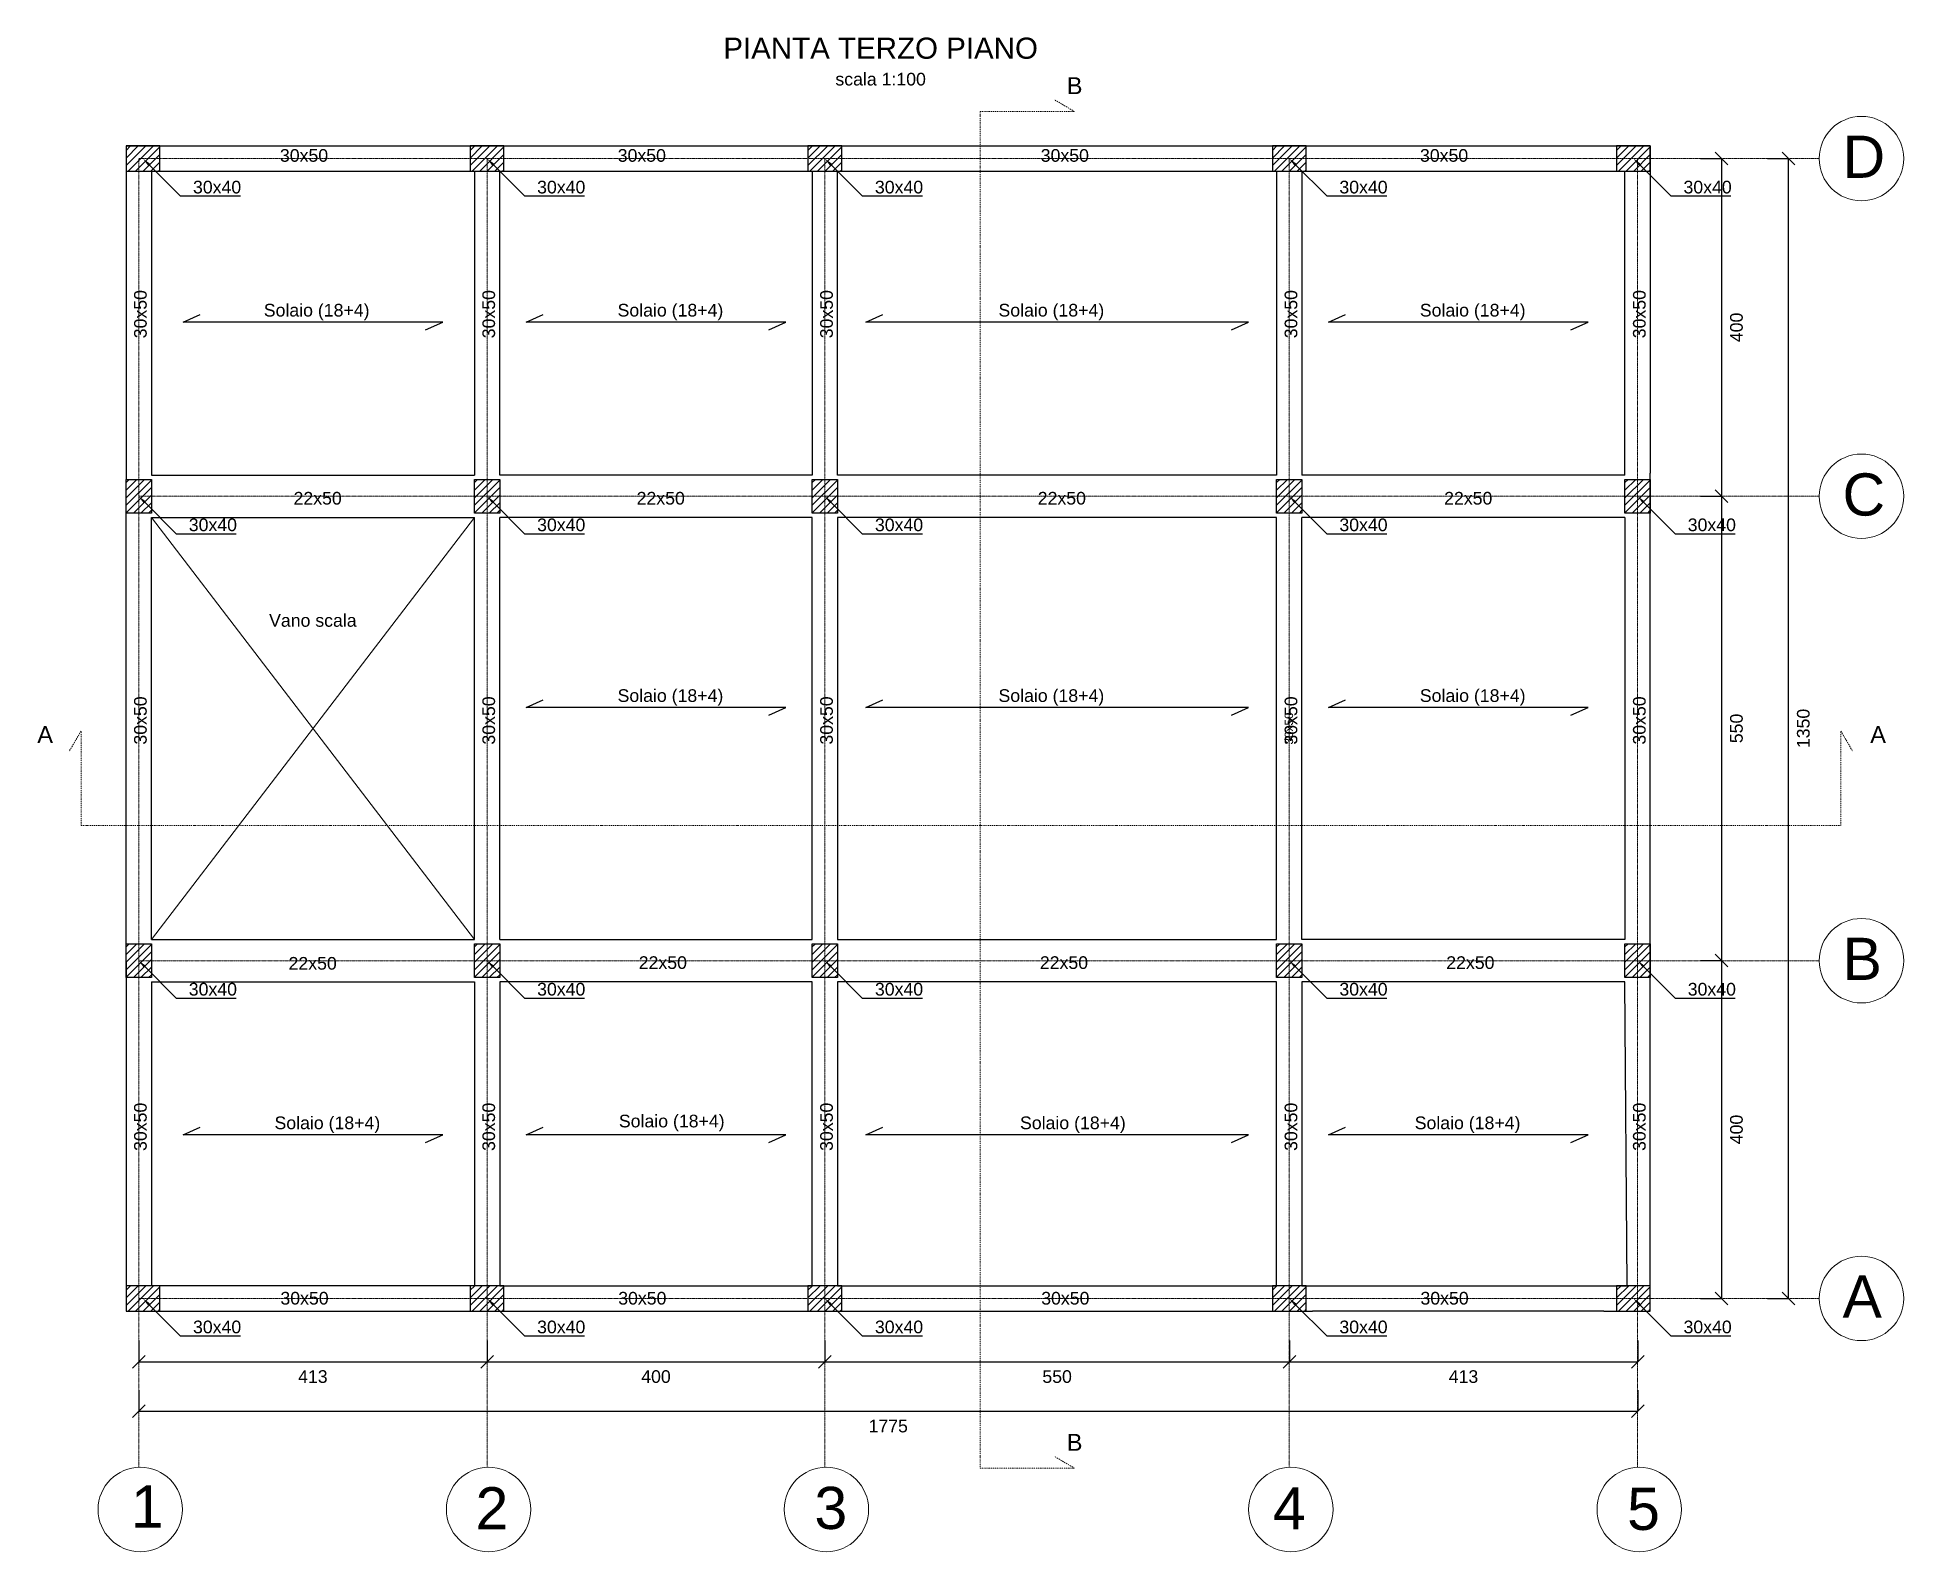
# Model space of a CAD drawing. Header units: millimetres. Extents: x -455371 to 117772, y -78417 to 116564.
# Drawn here: x -25989 to -3888, y -22450 to -4514 of the extents above; entities that cross this region are included whole.
import ezdxf
from ezdxf import colors
from ezdxf.entities.mleader import LeaderData, LeaderLine
from ezdxf.math import Vec2, Vec3

# ---------------------------------------------------------------- set-up
doc = ezdxf.new("R2010")
doc.units = ezdxf.units.MM
doc.linetypes.add('TRATTOPUNTO', pattern=[25.4, 12.7, -6.35, 0, -6.35])
doc.layers.get('0').update_dxf_attribs({"color": 255})
for name, color, linetype, lineweight in [('Cls', 7, 'Continuous', 25), ('fili fissi', 210, 'Continuous', 18), ('fili fissi tratteggiati', 210, 'TRATTOPUNTO', 18), ('quote', 5, 'Continuous', 15), ('Scritte', 7, 'Continuous', 15)]:
    doc.layers.add(name, color=color, linetype=linetype, lineweight=lineweight)
doc.layers.add('RETINI', color=253, linetype='Continuous')
doc.styles.get("Standard").update_dxf_attribs({"font": 'arial.ttf'})
doc.dimstyles.new('scala1 a 100', dxfattribs={"dimtxt": 150, "dimasz": 150, "dimexe": 0.18, "dimexo": 250, "dimgap": 100, "dimtad": 2, "dimdec": 0, "dimlfac": 0.1, "dimzin": 0, "dimdsep": 46, "dimtxsty": 'Standard', "dimblk": 'OBLIQUE', "dimcen": -100, "dimadec": 0, "dimazin": 0, "dimtfac": 1, "dimtdec": 0, "dimtofl": 0, "dimtmove": 0, "dimatfit": 3, "dimfxl": 250, "dimfxlon": 1, "dimtolj": 1, "dimtzin": 0, "dimarcsym": 0})

msp = doc.modelspace()

# ---------------------------------------------------------------- texts
at = {"layer": 'Scritte', "attachment_point": 1}
for s, width, gutter_width, heights, insert, char_height in [('\\pxqc;{\\H1.25x;PIANTA TERZO PIANO\\P\\H0.6x;scala 1:100}', 4003.336, 0, [854.8], (-18004.4, -4518.1), 200), ('\\pxqc;B', 437.901, 0, [313.3], (-13924.8, -4987.2), 200), ('D', 937.472, 12.5, [0], (-4612.2, -5678.9), 500), ('30x50', 1161.595, 12.5, [0], (-23116.1, -5838.3), 150), ('30x50', 1161.595, 12.5, [0], (-19116.1, -5838.3), 150), ('30x50', 1161.595, 12.5, [0], (-14107.1, -5838.3), 150), ('30x50', 1161.595, 12.5, [0], (-9616.1, -5838.3), 150), ('Solaio (18+4)', 1399.609, 12.5, [0], (-23307.3, -7671.1), 150), ('Solaio (18+4)', 1399.609, 12.5, [0], (-19117.9, -7671.1), 150), ('Solaio (18+4)', 1399.609, 12.5, [0], (-14607.3, -7671.1), 150), ('Solaio (18+4)', 1399.609, 12.5, [0], (-9617.9, -7671.1), 150), ('C', 937.472, 12.5, [0], (-4612.2, -9678.9), 500), ('22x50', 1161.595, 12.5, [0], (-22954.8, -9898.3), 150), ('22x50', 1161.595, 12.5, [0], (-18892.3, -9898.3), 150), ('22x50', 1161.595, 12.5, [0], (-14142.3, -9898.3), 150), ('22x50', 1161.595, 12.5, [0], (-9329.8, -9898.3), 150), ('Vano scala', 1399.609, 12.5, [0], (-23244.5, -11345.5), 150), ('Solaio (18+4)', 1399.609, 12.5, [0], (-19117.9, -12235.6), 150), ('Solaio (18+4)', 1399.609, 12.5, [0], (-14607.3, -12235.6), 150), ('Solaio (18+4)', 1399.609, 12.5, [0], (-9617.9, -12235.6), 150), ('\\pxqc;A', 437.901, 0, [313.3], (-26115.2, -12672.2), 200), ('\\pxqc;A', 437.901, 0, [313.3], (-4410, -12672.2), 200), ('B', 937.472, 12.5, [0], (-4612.2, -15178.9), 500), ('22x50', 1161.595, 12.5, [0], (-23013.8, -15406.8), 150), ('22x50', 1161.595, 12.5, [0], (-18867.3, -15398.3), 150), ('22x50', 1161.595, 12.5, [0], (-14117.3, -15398.3), 150), ('22x50', 1161.595, 12.5, [0], (-9304.8, -15398.3), 150), ('Solaio (18+4)', 1399.609, 12.5, [0], (-23180.4, -17296.1), 150), ('Solaio (18+4)', 1399.609, 12.5, [0], (-19102.4, -17274.6), 150), ('Solaio (18+4)', 1399.609, 12.5, [0], (-14352.4, -17296.1), 150), ('Solaio (18+4)', 1399.609, 12.5, [0], (-9678.5, -17296.1), 150), ('A', 937.472, 12.5, [0], (-4612.2, -19178.9), 500), ('30x50', 96.457, 12.5, [0], (-23110.3, -19373.1), 150), ('30x50', 1161.595, 12.5, [0], (-19110.3, -19373.1), 150), ('30x50', 1161.595, 12.5, [0], (-14101.3, -19373.1), 150), ('30x50', 1161.595, 12.5, [0], (-9610.3, -19373.1), 150), ('\\pxqc;B', 437.901, 0, [313.3], (-13924.8, -21055), 200), ('1', 937.472, 12.5, [0], (-24881.1, -21665.7), 500), ('2', 937.472, 12.5, [0], (-20800, -21686.4), 500), ('3', 937.472, 12.5, [0], (-16786.6, -21681.8), 500), ('4', 937.472, 12.5, [0], (-11358, -21686.4), 500), ('5', 937.472, 12.5, [0], (-7163.2, -21692.7), 500)]:
    msp.add_mtext_dynamic_manual_height_columns(s, width=width, gutter_width=gutter_width, heights=heights, dxfattribs=dict(at, insert=insert, char_height=char_height))
at = {"layer": 'Scritte', "attachment_point": 1, "rotation": 90}
for insert, char_height in [((-24843.8, -8078.6), 150), ((-20718.8, -8078.6), 150), ((-16718.8, -8078.6), 150), ((-11218.8, -8078.6), 150), ((-7093.8, -8078.6), 150), ((-24843.8, -12891.1), 150), ((-20718.8, -12891.1), 150), ((-16718.8, -12891.1), 150), ((-11218.8, -12891.1), 150), ((-7093.8, -12891.1), 150), ((-11218.8, -12891.1), 100), ((-24843.8, -17703.6), 150), ((-20718.8, -17703.6), 150), ((-16718.8, -17703.6), 150), ((-11218.8, -17703.6), 150), ((-7093.8, -17703.6), 150)]:
    msp.add_mtext_dynamic_manual_height_columns('30x50', width=1136.536, gutter_width=12.5, heights=[0], dxfattribs=dict(at, insert=insert, char_height=char_height))

# ---------------------------------------------------------------- blocks, each defined once
blk = doc.blocks.new('_Oblique')
at = {"color": 0, "linetype": 'ByBlock', "lineweight": -2}
blk.add_line((-0.5, -0.5), (0.5, 0.5), dxfattribs=at)
blk = doc.blocks.new('*D2148')
at = {"layer": 'Defpoints', "color": 0, "transparency": 16777216}
for p in [(-6888, -5950), (-6888, -9950), (-6045, -9950)]:
    blk.add_point(p, dxfattribs=at)
at = {"layer": 'quote', "color": 0, "lineweight": -2, "transparency": 16777216}
for p, q in [((-6295, -5950), (-6045, -5950)), ((-6045, -5950), (-6045, -9950)), ((-6295, -9950), (-6045, -9950))]:
    blk.add_line(p, q, dxfattribs=at)
at = {"layer": 'quote', "color": 0, "lineweight": -2, "transparency": 16777216, "xscale": 150, "yscale": 150, "zscale": 150}
for p, rotation in [((-6045, -5950), 90), ((-6045, -9950), 270)]:
    blk.add_blockref('_Oblique', p, dxfattribs=dict(at, rotation=rotation))
at = {"layer": 'quote', "color": 0, "transparency": 16777216, "insert": (-5868, -7950), "char_height": 150, "attachment_point": 5, "rotation": 90}
blk.add_mtext('\\A1;400', dxfattribs=at)
blk = doc.blocks.new('*D2149')
at = {"layer": 'Defpoints', "color": 0, "transparency": 16777216}
for p in [(-6888, -9950), (-7038, -15450), (-6045, -15450)]:
    blk.add_point(p, dxfattribs=at)
at = {"layer": 'quote', "color": 0, "lineweight": -2, "transparency": 16777216}
for p, q in [((-6295, -9950), (-6045, -9950)), ((-6045, -9950), (-6045, -15450)), ((-6295, -15450), (-6045, -15450))]:
    blk.add_line(p, q, dxfattribs=at)
at = {"layer": 'quote', "color": 0, "lineweight": -2, "transparency": 16777216, "xscale": 150, "yscale": 150, "zscale": 150}
for p, rotation in [((-6045, -9950), 90), ((-6045, -15450), 270)]:
    blk.add_blockref('_Oblique', p, dxfattribs=dict(at, rotation=rotation))
at = {"layer": 'quote', "color": 0, "transparency": 16777216, "insert": (-5868, -12700), "char_height": 150, "attachment_point": 5, "rotation": 90}
blk.add_mtext('\\A1;550', dxfattribs=at)
blk = doc.blocks.new('*D2150')
at = {"layer": 'Defpoints', "color": 0, "transparency": 16777216}
for p in [(-7038, -15450), (-7038, -19450), (-6045, -19450)]:
    blk.add_point(p, dxfattribs=at)
at = {"layer": 'quote', "color": 0, "lineweight": -2, "transparency": 16777216}
for p, q in [((-6295, -15450), (-6045, -15450)), ((-6045, -15450), (-6045, -19450)), ((-6295, -19450), (-6045, -19450))]:
    blk.add_line(p, q, dxfattribs=at)
at = {"layer": 'quote', "color": 0, "lineweight": -2, "transparency": 16777216, "xscale": 150, "yscale": 150, "zscale": 150}
for p, rotation in [((-6045, -15450), 90), ((-6045, -19450), 270)]:
    blk.add_blockref('_Oblique', p, dxfattribs=dict(at, rotation=rotation))
at = {"layer": 'quote', "color": 0, "transparency": 16777216, "insert": (-5868, -17450), "char_height": 150, "attachment_point": 5, "rotation": 90}
blk.add_mtext('\\A1;400', dxfattribs=at)
blk = doc.blocks.new('*D2151')
at = {"layer": 'Defpoints', "color": 0, "transparency": 16777216}
for p in [(-24788, -19450), (-20663, -19450), (-20663, -20200)]:
    blk.add_point(p, dxfattribs=at)
at = {"layer": 'quote', "color": 0, "lineweight": -2, "transparency": 16777216}
for p, q in [((-24788, -19950), (-24788, -20200)), ((-20663, -19950), (-20663, -20200)), ((-24788, -20200), (-20663, -20200))]:
    blk.add_line(p, q, dxfattribs=at)
at = {"layer": 'quote', "color": 0, "lineweight": -2, "transparency": 16777216, "xscale": 150, "yscale": 150, "zscale": 150, "rotation": 180}
blk.add_blockref('_Oblique', (-24788, -20200), dxfattribs=at)
at = {"layer": 'quote', "color": 0, "lineweight": -2, "transparency": 16777216, "xscale": 150, "yscale": 150, "zscale": 150}
blk.add_blockref('_Oblique', (-20663, -20200), dxfattribs=at)
at = {"layer": 'quote', "color": 0, "transparency": 16777216, "insert": (-22726, -20377), "char_height": 150, "attachment_point": 5}
blk.add_mtext('\\A1;413', dxfattribs=at)
blk = doc.blocks.new('*D2152')
at = {"layer": 'Defpoints', "color": 0, "transparency": 16777216}
for p in [(-20663, -19450), (-16663, -19450), (-16663, -20200)]:
    blk.add_point(p, dxfattribs=at)
at = {"layer": 'quote', "color": 0, "lineweight": -2, "transparency": 16777216}
for p, q in [((-20663, -19950), (-20663, -20200)), ((-16663, -19950), (-16663, -20200)), ((-20663, -20200), (-16663, -20200))]:
    blk.add_line(p, q, dxfattribs=at)
at = {"layer": 'quote', "color": 0, "lineweight": -2, "transparency": 16777216, "xscale": 150, "yscale": 150, "zscale": 150, "rotation": 180}
blk.add_blockref('_Oblique', (-20663, -20200), dxfattribs=at)
at = {"layer": 'quote', "color": 0, "lineweight": -2, "transparency": 16777216, "xscale": 150, "yscale": 150, "zscale": 150}
blk.add_blockref('_Oblique', (-16663, -20200), dxfattribs=at)
at = {"layer": 'quote', "color": 0, "transparency": 16777216, "insert": (-18663, -20377), "char_height": 150, "attachment_point": 5}
blk.add_mtext('\\A1;400', dxfattribs=at)
blk = doc.blocks.new('*D2153')
at = {"layer": 'Defpoints', "color": 0, "transparency": 16777216}
for p in [(-16663, -19450), (-11163, -19450), (-11163, -20200)]:
    blk.add_point(p, dxfattribs=at)
at = {"layer": 'quote', "color": 0, "lineweight": -2, "transparency": 16777216}
for p, q in [((-16663, -19950), (-16663, -20200)), ((-11163, -19950), (-11163, -20200)), ((-16663, -20200), (-11163, -20200))]:
    blk.add_line(p, q, dxfattribs=at)
at = {"layer": 'quote', "color": 0, "lineweight": -2, "transparency": 16777216, "xscale": 150, "yscale": 150, "zscale": 150, "rotation": 180}
blk.add_blockref('_Oblique', (-16663, -20200), dxfattribs=at)
at = {"layer": 'quote', "color": 0, "lineweight": -2, "transparency": 16777216, "xscale": 150, "yscale": 150, "zscale": 150}
blk.add_blockref('_Oblique', (-11163, -20200), dxfattribs=at)
at = {"layer": 'quote', "color": 0, "transparency": 16777216, "insert": (-13913, -20377), "char_height": 150, "attachment_point": 5}
blk.add_mtext('\\A1;550', dxfattribs=at)
blk = doc.blocks.new('*D2154')
at = {"layer": 'Defpoints', "color": 0, "transparency": 16777216}
for p in [(-11163, -19450), (-7038, -19450), (-7038, -20200)]:
    blk.add_point(p, dxfattribs=at)
at = {"layer": 'quote', "color": 0, "lineweight": -2, "transparency": 16777216}
for p, q in [((-11163, -19950), (-11163, -20200)), ((-7038, -19950), (-7038, -20200)), ((-11163, -20200), (-7038, -20200))]:
    blk.add_line(p, q, dxfattribs=at)
at = {"layer": 'quote', "color": 0, "lineweight": -2, "transparency": 16777216, "xscale": 150, "yscale": 150, "zscale": 150, "rotation": 180}
blk.add_blockref('_Oblique', (-11163, -20200), dxfattribs=at)
at = {"layer": 'quote', "color": 0, "lineweight": -2, "transparency": 16777216, "xscale": 150, "yscale": 150, "zscale": 150}
blk.add_blockref('_Oblique', (-7038, -20200), dxfattribs=at)
at = {"layer": 'quote', "color": 0, "transparency": 16777216, "insert": (-9101, -20377), "char_height": 150, "attachment_point": 5}
blk.add_mtext('\\A1;413', dxfattribs=at)
blk = doc.blocks.new('*D2147')
at = {"layer": 'Defpoints', "color": 0, "transparency": 16777216}
for p in [(-24788, -19450), (-7038, -19450), (-7038, -20786)]:
    blk.add_point(p, dxfattribs=at)
at = {"layer": 'quote', "color": 0, "lineweight": -2, "transparency": 16777216}
for p, q in [((-24788, -20536), (-24788, -20786)), ((-7038, -20536), (-7038, -20786)), ((-24788, -20786), (-7038, -20786))]:
    blk.add_line(p, q, dxfattribs=at)
at = {"layer": 'quote', "color": 0, "lineweight": -2, "transparency": 16777216, "xscale": 150, "yscale": 150, "zscale": 150, "rotation": 180}
blk.add_blockref('_Oblique', (-24788, -20786), dxfattribs=at)
at = {"layer": 'quote', "color": 0, "lineweight": -2, "transparency": 16777216, "xscale": 150, "yscale": 150, "zscale": 150}
blk.add_blockref('_Oblique', (-7038, -20786), dxfattribs=at)
at = {"layer": 'quote', "color": 0, "transparency": 16777216, "insert": (-15913, -20963), "char_height": 150, "attachment_point": 5}
blk.add_mtext('\\A1;1775', dxfattribs=at)
blk = doc.blocks.new('*D2155')
at = {"layer": 'Defpoints', "color": 0, "transparency": 16777216}
for p in [(-7038, -5950), (-5252, -5950), (-7038, -19450)]:
    blk.add_point(p, dxfattribs=at)
at = {"layer": 'quote', "color": 0, "lineweight": -2, "transparency": 16777216}
for p, q in [((-5502, -5950), (-5252, -5950)), ((-5252, -19450), (-5252, -5950)), ((-5502, -19450), (-5252, -19450))]:
    blk.add_line(p, q, dxfattribs=at)
at = {"layer": 'quote', "color": 0, "lineweight": -2, "transparency": 16777216, "xscale": 150, "yscale": 150, "zscale": 150}
for p, rotation in [((-5252, -5950), 90), ((-5252, -19450), 270)]:
    blk.add_blockref('_Oblique', p, dxfattribs=dict(at, rotation=rotation))
at = {"layer": 'quote', "color": 0, "transparency": 16777216, "insert": (-5076, -12700), "char_height": 150, "attachment_point": 5, "rotation": 90}
blk.add_mtext('\\A1;1350', dxfattribs=at)

# ---------------------------------------------------------------- dimensions: what is measured, and where the dimension line sits
at = {"layer": 'quote'}
for base, p1, p2, picture, middle in [((-5252.2, -5950.4), (-7038.3, -19450.4), (-7038.3, -5950.4), '*D2155', (-5075.6, -12700.4)), ((-6044.8, -9950.4), (-6888.3, -5950.4), (-6888.3, -9950.4), '*D2148', (-5868.2, -7950.4))]:
    dim = msp.add_linear_dim(base=base, p1=p1, p2=p2, angle=90, dimstyle='scala1 a 100', dxfattribs=at)
    dim.commit()
    dim.dimension.update_dxf_attribs({"geometry": picture, "text_midpoint": middle})
for base, p1, p2, picture, middle in [((-6044.8, -15450.4), (-6888.3, -9950.4), (-7038.3, -15450.4), '*D2149', (-5868.2, -12700.4)), ((-6044.8, -19450.4), (-7038.3, -15450.4), (-7038.3, -19450.4), '*D2150', (-5868.2, -17450.4))]:
    dim = msp.add_linear_dim(base=base, p1=p1, p2=p2, angle=90, dimstyle='scala1 a 100', override={"dimtmove": 1}, dxfattribs=at)
    dim.commit()
    dim.dimension.update_dxf_attribs({"geometry": picture, "text_midpoint": middle})
for base, p1, p2, picture, middle in [((-20663.3369198, -20200.0565188), (-24788.3369198, -19450.4367595), (-20663.3369198, -19450.4367595), '*D2151', (-22725.8369198, -20376.6936266)), ((-7038.3, -20786.3), (-24788.3, -19450.4), (-7038.3, -19450.4), '*D2147', (-15913.3, -20962.9))]:
    dim = msp.add_linear_dim(base=base, p1=p1, p2=p2, dimstyle='scala1 a 100', dxfattribs=at)
    dim.commit()
    dim.dimension.update_dxf_attribs({"geometry": picture, "text_midpoint": middle})
for base, p1, p2, picture, middle in [((-16663.3, -20200.1), (-20663.3, -19450.4), (-16663.3, -19450.4), '*D2152', (-18663.3, -20376.6)), ((-11163.3, -20200.1), (-16663.3, -19450.4), (-11163.3, -19450.4), '*D2153', (-13913.3, -20376.6)), ((-7038.3369198, -20200.0565188), (-11163.3369198, -19450.4367595), (-7038.3369198, -19450.4367595), '*D2154', (-9100.8369198, -20376.6936266))]:
    dim = msp.add_linear_dim(base=base, p1=p1, p2=p2, dimstyle='scala1 a 100', override={"dimtmove": 1}, dxfattribs=at)
    dim.commit()
    dim.dimension.update_dxf_attribs({"geometry": picture, "text_midpoint": middle})

# ---------------------------------------------------------------- hatches: boundary and pattern name
at = {"layer": 'RETINI'}
h = msp.add_hatch(dxfattribs=at)
h.set_pattern_fill('ANSI31', color=256, scale=20)
h.set_pattern_definition([(45, (78593.794, -52022.914), (-44.90128, 44.90128), [])])
h.paths.add_polyline_path([(-24788.3, -5800.4), (-24938.3, -5800.4), (-24938.3, -6100.4), (-24788.3, -6100.4)])
h.paths.add_polyline_path([(-24538.3, -5800.4), (-24788.3, -5800.4), (-24788.3, -6100.4), (-24538.3, -6100.4)])
h = msp.add_hatch(dxfattribs=at)
h.set_pattern_fill('ANSI31', color=256, scale=20)
h.set_pattern_definition([(45, (82668.794, -52022.914), (-44.90128, 44.90128), [])])
h.paths.add_polyline_path([(-20713.3, -5800.4), (-20863.3, -5800.4), (-20863.3, -6100.4), (-20713.3, -6100.4)])
h.paths.add_polyline_path([(-20463.3, -5800.4), (-20713.3, -5800.4), (-20713.3, -6100.4), (-20463.3, -6100.4)])
h = msp.add_hatch(dxfattribs=at)
h.set_pattern_fill('ANSI31', color=256, scale=20)
h.set_pattern_definition([(45, (86668.794, -52022.914), (-44.90128, 44.90128), [])])
h.paths.add_polyline_path([(-16713.3, -5800.4), (-16863.3, -5800.4), (-16863.3, -6100.4), (-16713.3, -6100.4)])
h.paths.add_polyline_path([(-16463.3, -5800.4), (-16713.3, -5800.4), (-16713.3, -6100.4), (-16463.3, -6100.4)])
h = msp.add_hatch(dxfattribs=at)
h.set_pattern_fill('ANSI31', color=256, scale=20)
h.set_pattern_definition([(45, (92168.794, -52022.914), (-44.90128, 44.90128), [])])
h.paths.add_polyline_path([(-11213.3, -5800.4), (-11363.3, -5800.4), (-11363.3, -6100.4), (-11213.3, -6100.4)])
h.paths.add_polyline_path([(-10963.3, -5800.4), (-11213.3, -5800.4), (-11213.3, -6100.4), (-10963.3, -6100.4)])
h = msp.add_hatch(dxfattribs=at)
h.set_pattern_fill('ANSI31', color=256, scale=20)
h.set_pattern_definition([(45, (96243.794, -52022.914), (-44.90128, 44.90128), [])])
h.paths.add_polyline_path([(-7138.3, -5800.4), (-7288.3, -5800.4), (-7288.3, -6100.4), (-7138.3, -6100.4)])
h.paths.add_polyline_path([(-6888.3, -5800.4), (-7138.3, -5800.4), (-7138.3, -6100.4), (-6888.3, -6100.4)])
h = msp.add_hatch(dxfattribs=at)
h.set_pattern_fill('ANSI31', color=256, scale=20)
h.set_pattern_definition([(45, (65604.22, 5500), (-44.90128, 44.90128), [])])
h.paths.add_polyline_path([(-24788.3, -9750.4), (-24938.3, -9750.4), (-24938.3, -10150.4), (-24788.3, -10150.4)])
h.paths.add_polyline_path([(-24638.3, -9750.4), (-24788.3, -9750.4), (-24788.3, -9950.4), (-24638.3, -9950.4)])
h.paths.add_polyline_path([(-24638.3, -9950.4), (-24788.3, -9950.4), (-24788.3, -10150.4), (-24638.3, -10150.4)])
h = msp.add_hatch(dxfattribs=at)
h.set_pattern_fill('ANSI31', color=256, scale=20)
h.set_pattern_definition([(45, (69729.22, 5500), (-44.90128, 44.90128), [])])
h.paths.add_polyline_path([(-20663.3, -9750.4), (-20813.3, -9750.4), (-20813.3, -10150.4), (-20663.3, -10150.4)])
h.paths.add_polyline_path([(-20513.3, -9750.4), (-20663.3, -9750.4), (-20663.3, -9950.4), (-20513.3, -9950.4)])
h.paths.add_polyline_path([(-20513.3, -9950.4), (-20663.3, -9950.4), (-20663.3, -10150.4), (-20513.3, -10150.4)])
h = msp.add_hatch(dxfattribs=at)
h.set_pattern_fill('ANSI31', color=256, scale=20)
h.set_pattern_definition([(45, (73729.22, 5500), (-44.90128, 44.90128), [])])
h.paths.add_polyline_path([(-16663.3, -9750.4), (-16813.3, -9750.4), (-16813.3, -10150.4), (-16663.3, -10150.4)])
h.paths.add_polyline_path([(-16513.3, -9750.4), (-16663.3, -9750.4), (-16663.3, -9950.4), (-16513.3, -9950.4)])
h.paths.add_polyline_path([(-16513.3, -9950.4), (-16663.3, -9950.4), (-16663.3, -10150.4), (-16513.3, -10150.4)])
h = msp.add_hatch(dxfattribs=at)
h.set_pattern_fill('ANSI31', color=256, scale=20)
h.set_pattern_definition([(45, (79229.22, 5500), (-44.90128, 44.90128), [])])
h.paths.add_polyline_path([(-11163.3, -9750.4), (-11313.3, -9750.4), (-11313.3, -10150.4), (-11163.3, -10150.4)])
h.paths.add_polyline_path([(-11013.3, -9750.4), (-11163.3, -9750.4), (-11163.3, -9950.4), (-11013.3, -9950.4)])
h.paths.add_polyline_path([(-11013.3, -9950.4), (-11163.3, -9950.4), (-11163.3, -10150.4), (-11013.3, -10150.4)])
h = msp.add_hatch(dxfattribs=at)
h.set_pattern_fill('ANSI31', color=256, scale=20)
h.set_pattern_definition([(45, (83354.22, 5500), (-44.90128, 44.90128), [])])
h.paths.add_polyline_path([(-7038.3, -9750.4), (-7188.3, -9750.4), (-7188.3, -10150.4), (-7038.3, -10150.4)])
h.paths.add_polyline_path([(-6888.3, -9750.4), (-7038.3, -9750.4), (-7038.3, -9950.4), (-6888.3, -9950.4)])
h.paths.add_polyline_path([(-6888.3, -9950.4), (-7038.3, -9950.4), (-7038.3, -10150.4), (-6888.3, -10150.4)])
h = msp.add_hatch(dxfattribs=at)
h.set_pattern_fill('ANSI31', color=256, scale=20)
h.set_pattern_definition([(45, (65604.22, 1e-11), (-44.90128, 44.90128), [])])
h.paths.add_polyline_path([(-24788.3, -15250.4), (-24938.3, -15250.4), (-24938.3, -15650.4), (-24788.3, -15650.4)])
h.paths.add_polyline_path([(-24638.3, -15250.4), (-24788.3, -15250.4), (-24788.3, -15450.4), (-24638.3, -15450.4)])
h.paths.add_polyline_path([(-24638.3, -15450.4), (-24788.3, -15450.4), (-24788.3, -15650.4), (-24638.3, -15650.4)])
h = msp.add_hatch(dxfattribs=at)
h.set_pattern_fill('ANSI31', color=256, scale=20)
h.set_pattern_definition([(45, (69729.22, 1e-11), (-44.90128, 44.90128), [])])
h.paths.add_polyline_path([(-20663.3, -15250.4), (-20813.3, -15250.4), (-20813.3, -15650.4), (-20663.3, -15650.4)])
h.paths.add_polyline_path([(-20513.3, -15250.4), (-20663.3, -15250.4), (-20663.3, -15450.4), (-20513.3, -15450.4)])
h.paths.add_polyline_path([(-20513.3, -15450.4), (-20663.3, -15450.4), (-20663.3, -15650.4), (-20513.3, -15650.4)])
h = msp.add_hatch(dxfattribs=at)
h.set_pattern_fill('ANSI31', color=256, scale=20)
h.set_pattern_definition([(45, (73729.22, 2e-10), (-44.90128, 44.90128), [])])
h.paths.add_polyline_path([(-16663.3, -15250.4), (-16813.3, -15250.4), (-16813.3, -15650.4), (-16663.3, -15650.4)])
h.paths.add_polyline_path([(-16513.3, -15250.4), (-16663.3, -15250.4), (-16663.3, -15450.4), (-16513.3, -15450.4)])
h.paths.add_polyline_path([(-16513.3, -15450.4), (-16663.3, -15450.4), (-16663.3, -15650.4), (-16513.3, -15650.4)])
h = msp.add_hatch(dxfattribs=at)
h.set_pattern_fill('ANSI31', color=256, scale=20)
h.set_pattern_definition([(45, (79229.22, -5e-11), (-44.90128, 44.90128), [])])
h.paths.add_polyline_path([(-11163.3, -15250.4), (-11313.3, -15250.4), (-11313.3, -15650.4), (-11163.3, -15650.4)])
h.paths.add_polyline_path([(-11013.3, -15250.4), (-11163.3, -15250.4), (-11163.3, -15450.4), (-11013.3, -15450.4)])
h.paths.add_polyline_path([(-11013.3, -15450.4), (-11163.3, -15450.4), (-11163.3, -15650.4), (-11013.3, -15650.4)])
h = msp.add_hatch(dxfattribs=at)
h.set_pattern_fill('ANSI31', color=256, scale=20)
h.set_pattern_definition([(45, (83354.22, -5e-11), (-44.90128, 44.90128), [])])
h.paths.add_polyline_path([(-7038.3, -15250.4), (-7188.3, -15250.4), (-7188.3, -15650.4), (-7038.3, -15650.4)])
h.paths.add_polyline_path([(-6888.3, -15250.4), (-7038.3, -15250.4), (-7038.3, -15450.4), (-6888.3, -15450.4)])
h.paths.add_polyline_path([(-6888.3, -15450.4), (-7038.3, -15450.4), (-7038.3, -15650.4), (-6888.3, -15650.4)])
h = msp.add_hatch(dxfattribs=at)
h.set_pattern_fill('ANSI31', color=256, scale=20)
h.set_pattern_definition([(45, (78593.794, -65522.914), (-44.90128, 44.90128), [])])
h.paths.add_polyline_path([(-24788.3, -19300.4), (-24938.3, -19300.4), (-24938.3, -19600.4), (-24788.3, -19600.4)])
h.paths.add_polyline_path([(-24538.3, -19300.4), (-24788.3, -19300.4), (-24788.3, -19600.4), (-24538.3, -19600.4)])
h = msp.add_hatch(dxfattribs=at)
h.set_pattern_fill('ANSI31', color=256, scale=20)
h.set_pattern_definition([(45, (82668.794, -65522.914), (-44.90128, 44.90128), [])])
h.paths.add_polyline_path([(-20713.3, -19300.4), (-20863.3, -19300.4), (-20863.3, -19600.4), (-20713.3, -19600.4)])
h.paths.add_polyline_path([(-20463.3, -19300.4), (-20713.3, -19300.4), (-20713.3, -19600.4), (-20463.3, -19600.4)])
h = msp.add_hatch(dxfattribs=at)
h.set_pattern_fill('ANSI31', color=256, scale=20)
h.set_pattern_definition([(45, (86668.794, -65522.914), (-44.90128, 44.90128), [])])
h.paths.add_polyline_path([(-16713.3, -19300.4), (-16863.3, -19300.4), (-16863.3, -19600.4), (-16713.3, -19600.4)])
h.paths.add_polyline_path([(-16463.3, -19300.4), (-16713.3, -19300.4), (-16713.3, -19600.4), (-16463.3, -19600.4)])
h = msp.add_hatch(dxfattribs=at)
h.set_pattern_fill('ANSI31', color=256, scale=20)
h.set_pattern_definition([(45, (92168.794, -65522.914), (-44.90128, 44.90128), [])])
h.paths.add_polyline_path([(-11213.3, -19300.4), (-11363.3, -19300.4), (-11363.3, -19600.4), (-11213.3, -19600.4)])
h.paths.add_polyline_path([(-10963.3, -19300.4), (-11213.3, -19300.4), (-11213.3, -19600.4), (-10963.3, -19600.4)])
h = msp.add_hatch(dxfattribs=at)
h.set_pattern_fill('ANSI31', color=256, scale=20)
h.set_pattern_definition([(45, (96243.794, -65522.914), (-44.90128, 44.90128), [])])
h.paths.add_polyline_path([(-7138.3, -19300.4), (-7288.3, -19300.4), (-7288.3, -19600.4), (-7138.3, -19600.4)])
h.paths.add_polyline_path([(-6888.3, -19300.4), (-7138.3, -19300.4), (-7138.3, -19600.4), (-6888.3, -19600.4)])

# ---------------------------------------------------------------- linework, layer by layer
at = {"layer": 'Cls'}
for points in [[(-24938.3, -5800.4), (-20913.3, -5800.4)], [(-24938.3, -5800.4), (-24938.3, -6100.4), (-24538.3, -6100.4), (-24538.3, -5800.4), (-24938.3, -5800.4), (-24938.3, -5950.4)], [(-20913.3, -5800.4), (-16938.3, -5800.4)], [(-20863.3, -5800.4), (-20863.3, -6100.4), (-20463.3, -6100.4), (-20463.3, -5800.4), (-20863.3, -5800.4), (-20863.3, -5950.4)], [(-16938.3, -5800.4), (-16388.3, -5800.4)], [(-16863.3, -5800.4), (-16863.3, -6100.4), (-16463.3, -6100.4), (-16463.3, -5800.4), (-16863.3, -5800.4), (-16863.3, -5950.4)], [(-16388.3, -5800.4), (-11438.3, -5800.4)], [(-11438.3, -5800.4), (-10888.3, -5800.4)], [(-11363.3, -5800.4), (-11363.3, -6100.4), (-10963.3, -6100.4), (-10963.3, -5800.4), (-11363.3, -5800.4), (-11363.3, -5950.4)], [(-10888.3, -5800.4), (-7438.3, -5800.4)], [(-7438.3, -5800.4), (-6888.3, -5800.4), (-6888.3, -9675.4)], [(-7288.3, -5800.4), (-7288.3, -6100.4), (-6888.3, -6100.4), (-6888.3, -5800.4), (-7288.3, -5800.4), (-7288.3, -5950.4)], [(-24938.3, -6100.4), (-24938.3, -9750.4)], [(-24638.3, -6100.4), (-24638.3, -9700.4)], [(-24638.3, -6100.4), (-20813.3, -6100.4), (-20813.3, -9700.4)], [(-20513.3, -9700.4), (-20513.3, -6100.4), (-16813.3, -6100.4), (-16813.3, -9700.4), (-20513.3, -9700.4)], [(-11013.3, -6100.4), (-7188.3, -6100.4)], [(-11013.3, -6100.4), (-11013.3, -9700.4)], [(-7188.3, -9700.4), (-7188.3, -6100.4)], [(-21390.6, -7977.8), (-21188.2, -7887.9), (-22725.8, -7887.9), (-24263.4, -7887.9), (-24061.1, -7798.1)], [(-17328.1, -7977.8), (-17125.7, -7887.9), (-18663.3, -7887.9), (-20200.9, -7887.9), (-19998.6, -7798.1)], [(-11848, -7977.8), (-11645.7, -7887.9), (-14640.9, -7887.9), (-16178.5, -7887.9), (-15976.2, -7798.1)], [(-7828.1, -7977.8), (-7625.7, -7887.9), (-9163.3, -7887.9), (-10700.9, -7887.9), (-10498.6, -7798.1)], [(-24638.3, -9700.4), (-20813.3, -9700.4)], [(-7188.3, -9700.4), (-11013.3, -9700.4)], [(-6888.3, -15175.4), (-6888.3, -9675.4)], [(-24938.3, -10150.4), (-24938.3, -9750.4), (-24638.3, -9750.4), (-24638.3, -10150.4), (-24938.3, -10150.4)], [(-20813.3, -10150.4), (-20813.3, -9750.4), (-20513.3, -9750.4), (-20513.3, -10150.4), (-20813.3, -10150.4)], [(-16813.3, -10150.4), (-16813.3, -9750.4), (-16513.3, -9750.4), (-16513.3, -10150.4), (-16813.3, -10150.4)], [(-11313.3, -10150.4), (-11313.3, -9750.4), (-11013.3, -9750.4), (-11013.3, -10150.4), (-11313.3, -10150.4)], [(-7188.3, -10150.4), (-7188.3, -9750.4), (-6888.3, -9750.4), (-6888.3, -10150.4), (-7188.3, -10150.4)], [(-24938.3, -15450.4), (-24938.3, -10150.4)], [(-24638.3, -15200.4), (-24638.3, -10200.4)], [(-24638.3, -10200.4), (-20813.3, -10200.4)], [(-20813.3, -15200.4), (-20813.3, -10200.4)], [(-20513.3, -15200.4), (-20513.3, -10200.4)], [(-20513.3, -15200.4), (-16813.3, -15200.4), (-16813.3, -10200.4), (-20513.3, -10200.4)], [(-11313.3, -10200.4), (-16513.3, -10200.4), (-16513.3, -15200.4), (-11313.3, -15200.4)], [(-11313.3, -15200.4), (-11313.3, -10200.4)], [(-11013.3, -15200.4), (-11013.3, -10200.4)], [(-7188.3, -10200.4), (-7188.3, -15200.4), (-11013.3, -15200.4)], [(-7188.3, -10200.4), (-11013.3, -10200.4)], [(-17328.1, -12542.3), (-17125.7, -12452.5), (-18663.3, -12452.5), (-20200.9, -12452.5), (-19998.6, -12362.7)], [(-11848, -12542.3), (-11645.7, -12452.5), (-14640.9, -12452.5), (-16178.5, -12452.5), (-15976.2, -12362.7)], [(-7828.1, -12542.3), (-7625.7, -12452.5), (-9163.3, -12452.5), (-10700.9, -12452.5), (-10498.6, -12362.7)], [(-24638.3, -15200.4), (-20813.3, -15200.4)], [(-7438.3, -19600.4), (-6888.3, -19600.4), (-6888.3, -15175.4)], [(-24938.3, -15650.4), (-24938.3, -15250.4), (-24638.3, -15250.4), (-24638.3, -15650.4), (-24938.3, -15650.4)], [(-24938.3, -15450.4), (-24938.3, -19300.4)], [(-20813.3, -15650.4), (-20813.3, -15250.4), (-20513.3, -15250.4), (-20513.3, -15650.4), (-20813.3, -15650.4)], [(-16813.3, -15650.4), (-16813.3, -15250.4), (-16513.3, -15250.4), (-16513.3, -15650.4), (-16813.3, -15650.4)], [(-11313.3, -15650.4), (-11313.3, -15250.4), (-11013.3, -15250.4), (-11013.3, -15650.4), (-11313.3, -15650.4)], [(-7188.3, -15650.4), (-7188.3, -15250.4), (-6888.3, -15250.4), (-6888.3, -15650.4), (-7188.3, -15650.4)], [(-24638.3, -15700.4), (-24638.3, -19300.4)], [(-20813.3, -15700.4), (-20813.3, -19300.4), (-24638.3, -19300.4)], [(-24638.3, -15700.4), (-20813.3, -15700.4)], [(-20513.3, -19300.4), (-16813.3, -19300.4), (-16813.3, -15700.4), (-20513.3, -15700.4)], [(-20513.3, -15700.4), (-20513.3, -19300.4)], [(-11013.3, -15700.4), (-11013.3, -19300.4), (-7163.3, -19300.4), (-7188.5, -15699.6), (-11013.3, -15700.4)], [(-21390.6, -17602.8), (-21188.2, -17512.9), (-22725.8, -17512.9), (-24263.4, -17512.9), (-24061.1, -17423.1)], [(-17328.1, -17602.8), (-17125.7, -17512.9), (-18663.3, -17512.9), (-20200.9, -17512.9), (-19998.6, -17423.1)], [(-11848, -17602.8), (-11645.7, -17512.9), (-14640.9, -17512.9), (-16178.5, -17512.9), (-15976.2, -17423.1)], [(-7828.1, -17602.8), (-7625.7, -17512.9), (-9163.3, -17512.9), (-10700.9, -17512.9), (-10498.6, -17423.1)], [(-24938.3, -19300.4), (-24938.3, -19600.4), (-24538.3, -19600.4), (-24538.3, -19300.4), (-24938.3, -19300.4), (-24938.3, -19450.4)], [(-20863.3, -19300.4), (-20863.3, -19600.4), (-20463.3, -19600.4), (-20463.3, -19300.4), (-20863.3, -19300.4), (-20863.3, -19450.4)], [(-16863.3, -19300.4), (-16863.3, -19600.4), (-16463.3, -19600.4), (-16463.3, -19300.4), (-16863.3, -19300.4), (-16863.3, -19450.4)], [(-16413.3, -19300.4), (-11413.3, -19300.4)], [(-11363.3, -19300.4), (-11363.3, -19600.4), (-10963.3, -19600.4), (-10963.3, -19300.4), (-11363.3, -19300.4), (-11363.3, -19450.4)], [(-7288.3, -19300.4), (-7288.3, -19600.4), (-6888.3, -19600.4), (-6888.3, -19300.4), (-7288.3, -19300.4), (-7288.3, -19450.4)], [(-24938.3, -19600.4), (-20413.3, -19600.4)], [(-20413.3, -19600.4), (-16938.3, -19600.4)], [(-16938.3, -19600.4), (-16388.3, -19600.4)], [(-16663.3, -19600.4), (-11163.3, -19600.4)], [(-11438.3, -19600.4), (-10888.3, -19600.4)], [(-7438.3, -19600.4), (-10888.3, -19600.4)]]:
    msp.add_lwpolyline(points, dxfattribs=at)
for points in [[(-11313.3, -9700.4), (-16513.3, -9700.4), (-16513.3, -6100.4), (-11313.3, -6100.4)], [(-11313.3, -15700.4), (-16513.3, -15700.4), (-16513.3, -19300.4), (-11313.3, -19300.4)]]:
    msp.add_lwpolyline(points, close=True, dxfattribs=at)
at = {"layer": 'fili fissi'}
for centre in [(-4388.3, -5950.4), (-4388.3, -9950.4), (-4388.3, -15450.4), (-4388.3, -19450.4), (-24769.8, -21950.1), (-20644.8, -21950.1), (-16644.8, -21950.1), (-11144.8, -21950.1), (-7019.8, -21950.1)]:
    msp.add_circle(centre, 500, dxfattribs=at)
at = {"layer": 'fili fissi tratteggiati'}
for p, q in [((-13706.7, -5393.7), (-13944.5, -5254.2)), ((-14825.8, -5393.7), (-13706.7, -5393.7)), ((-25470.8, -12730.7), (-25610.3, -12968.6)), ((-25470.8, -13849.9), (-25470.8, -12730.7)), ((-4632.3, -13849.9), (-4632.3, -12730.7)), ((-4632.3, -12730.7), (-4492.8, -12968.6)), ((-25470.8, -13849.9), (-4632.3, -13849.9)), ((-13706.7, -21461.5), (-13944.5, -21322)), ((-14825.8, -21461.5), (-13706.7, -21461.5))]:
    msp.add_line(p, q, dxfattribs=at)
at = {"layer": 'fili fissi tratteggiati', "ltscale": 0.25}
for p, q in [((-24788.3, -5950.4), (-4888.3, -5950.4)), ((-24788.3, -9950.4), (-4888.3, -9950.4)), ((-4888.3, -15450.4), (-24788.3, -15450.4))]:
    msp.add_line(p, q, dxfattribs=at)
at = {"layer": 'fili fissi tratteggiati'}
msp.add_lwpolyline([(-14825.8, -5393.7), (-14825.8, -21461.5)], dxfattribs=at)
at = {"layer": 'fili fissi tratteggiati', "ltscale": 0.25}
for points in [[(-24788.3, -21450.4), (-24788.3, -5950.4)], [(-20663.3, -5950.4), (-20663.3, -21450.4)], [(-16663.3, -21450.4), (-16663.3, -5950.4)], [(-11163.3, -5950.4), (-11163.3, -21450.4)], [(-7038.3, -21450.4), (-7038.3, -5950.4)], [(-24788.3, -19450.4), (-4888.3, -19450.4)]]:
    msp.add_lwpolyline(points, dxfattribs=at)
at = {"layer": 'quote'}
for points in [[(-24638.3, -10200.4), (-20813.3, -15200.4)], [(-24638.3, -15200.4), (-20813.3, -10200.4)]]:
    msp.add_lwpolyline(points, dxfattribs=at)

msp.set_redraw_order([(e.dxf.handle, doc.entitydb.next_handle()) for e in msp.query("TEXT MTEXT ATTDEF DIMENSION ARC_DIMENSION")])  # texts and dimensions are drawn at this point

# ---------------------------------------------------------------- leaders
ml = msp.add_multileader_mtext('Standard', dxfattribs=at)
ml.set_content('30x40', color=256)
ml.set_leader_properties()
ml.build(insert=Vec2(0, 0))
ml.multileader.update_dxf_attribs({"text_left_attachment_type": 6, "text_right_attachment_type": 6, "dogleg_length": 100, "arrow_head_size": 100})
ctx = ml.context
ctx.base_point, ctx.char_height, ctx.arrow_head_size, ctx.landing_gap_size, ctx.plane_origin = Vec3(-24195.5, -6393.3), 150, 100, 50, Vec3(-24738.3, -5950.4)
ctx.left_attachment, ctx.right_attachment = 6, 6
notes = []
notes.append((ctx, [(0, (1, 1, 0), (-24295.5, -6393.3), (1, 0), 100, [(0, [(-24738.3, -5950.4), (-24295.5, -6393.3)], 0, [])])]))
ctx.mtext.insert, ctx.mtext.flow_direction = Vec3(-24145.5, -6213.3), 5
ml = msp.add_multileader_mtext('Standard', dxfattribs=at)
ml.set_content('30x40', color=256)
ml.set_leader_properties()
ml.build(insert=Vec2(0, 0))
ml.multileader.update_dxf_attribs({"text_left_attachment_type": 6, "text_right_attachment_type": 6, "dogleg_length": 100, "arrow_head_size": 100})
ctx = ml.context
ctx.base_point, ctx.char_height, ctx.arrow_head_size, ctx.landing_gap_size, ctx.plane_origin = Vec3(-20120.5, -6393.3), 150, 100, 50, Vec3(-20663.3, -5950.4)
ctx.left_attachment, ctx.right_attachment = 6, 6
notes.append((ctx, [(0, (1, 1, 0), (-20220.5, -6393.3), (1, 0), 100, [(0, [(-20663.3, -5950.4), (-20220.5, -6393.3)], 0, [])])]))
ctx.mtext.insert, ctx.mtext.flow_direction = Vec3(-20070.5, -6213.3), 5
ml = msp.add_multileader_mtext('Standard', dxfattribs=at)
ml.set_content('30x40', color=256)
ml.set_leader_properties()
ml.build(insert=Vec2(0, 0))
ml.multileader.update_dxf_attribs({"text_left_attachment_type": 6, "text_right_attachment_type": 6, "dogleg_length": 100, "arrow_head_size": 100})
ctx = ml.context
ctx.base_point, ctx.char_height, ctx.arrow_head_size, ctx.landing_gap_size, ctx.plane_origin = Vec3(-16120.5, -6393.3), 150, 100, 50, Vec3(-16663.3, -5950.4)
ctx.left_attachment, ctx.right_attachment = 6, 6
notes.append((ctx, [(0, (1, 1, 0), (-16220.5, -6393.3), (1, 0), 100, [(0, [(-16663.3, -5950.4), (-16220.5, -6393.3)], 0, [])])]))
ctx.mtext.insert, ctx.mtext.flow_direction = Vec3(-16070.5, -6213.3), 5
ml = msp.add_multileader_mtext('Standard', dxfattribs=at)
ml.set_content('30x40', color=256)
ml.set_leader_properties()
ml.build(insert=Vec2(0, 0))
ml.multileader.update_dxf_attribs({"text_left_attachment_type": 6, "text_right_attachment_type": 6, "dogleg_length": 100, "arrow_head_size": 100})
ctx = ml.context
ctx.base_point, ctx.char_height, ctx.arrow_head_size, ctx.landing_gap_size, ctx.plane_origin = Vec3(-10620.5, -6393.3), 150, 100, 50, Vec3(-11163.3, -5950.4)
ctx.left_attachment, ctx.right_attachment = 6, 6
notes.append((ctx, [(0, (1, 1, 0), (-10720.5, -6393.3), (1, 0), 100, [(0, [(-11163.3, -5950.4), (-10720.5, -6393.3)], 0, [])])]))
ctx.mtext.insert, ctx.mtext.flow_direction = Vec3(-10570.5, -6213.3), 5
ml = msp.add_multileader_mtext('Standard', dxfattribs=at)
ml.set_content('30x40', color=256)
ml.set_leader_properties()
ml.build(insert=Vec2(0, 0))
ml.multileader.update_dxf_attribs({"text_left_attachment_type": 6, "text_right_attachment_type": 6, "dogleg_length": 100, "arrow_head_size": 100})
ctx = ml.context
ctx.base_point, ctx.char_height, ctx.arrow_head_size, ctx.landing_gap_size, ctx.plane_origin = Vec3(-6545.5, -6393.3), 150, 100, 50, Vec3(-7088.3, -5950.4)
ctx.left_attachment, ctx.right_attachment = 6, 6
notes.append((ctx, [(0, (1, 1, 0), (-6645.5, -6393.3), (1, 0), 100, [(0, [(-7088.3, -5950.4), (-6645.5, -6393.3)], 0, [])])]))
ctx.mtext.insert, ctx.mtext.flow_direction = Vec3(-6495.5, -6213.3), 5
ml = msp.add_multileader_mtext('Standard', dxfattribs=at)
ml.set_content('30x40', color=256)
ml.set_leader_properties()
ml.build(insert=Vec2(0, 0))
ml.multileader.update_dxf_attribs({"text_left_attachment_type": 6, "text_right_attachment_type": 6, "dogleg_length": 100, "arrow_head_size": 100})
ctx = ml.context
ctx.base_point, ctx.char_height, ctx.arrow_head_size, ctx.landing_gap_size, ctx.plane_origin = Vec3(-24245.5, -10393.3), 150, 100, 50, Vec3(-24788.3, -9950.4)
ctx.left_attachment, ctx.right_attachment = 6, 6
notes.append((ctx, [(0, (1, 1, 0), (-24345.5, -10393.3), (1, 0), 100, [(0, [(-24788.3, -9950.4), (-24345.5, -10393.3)], 0, [])])]))
ctx.mtext.insert, ctx.mtext.flow_direction = Vec3(-24195.5, -10213.3), 5
ml = msp.add_multileader_mtext('Standard', dxfattribs=at)
ml.set_content('30x40', color=256)
ml.set_leader_properties()
ml.build(insert=Vec2(0, 0))
ml.multileader.update_dxf_attribs({"text_left_attachment_type": 6, "text_right_attachment_type": 6, "dogleg_length": 100, "arrow_head_size": 100})
ctx = ml.context
ctx.base_point, ctx.char_height, ctx.arrow_head_size, ctx.landing_gap_size, ctx.plane_origin = Vec3(-20120.5, -10393.3), 150, 100, 50, Vec3(-20663.3, -9950.4)
ctx.left_attachment, ctx.right_attachment = 6, 6
notes.append((ctx, [(0, (1, 1, 0), (-20220.5, -10393.3), (1, 0), 100, [(0, [(-20663.3, -9950.4), (-20220.5, -10393.3)], 0, [])])]))
ctx.mtext.insert, ctx.mtext.flow_direction = Vec3(-20070.5, -10213.3), 5
ml = msp.add_multileader_mtext('Standard', dxfattribs=at)
ml.set_content('30x40', color=256)
ml.set_leader_properties()
ml.build(insert=Vec2(0, 0))
ml.multileader.update_dxf_attribs({"text_left_attachment_type": 6, "text_right_attachment_type": 6, "dogleg_length": 100, "arrow_head_size": 100})
ctx = ml.context
ctx.base_point, ctx.char_height, ctx.arrow_head_size, ctx.landing_gap_size, ctx.plane_origin = Vec3(-16120.5, -10393.3), 150, 100, 50, Vec3(-16663.3, -9950.4)
ctx.left_attachment, ctx.right_attachment = 6, 6
notes.append((ctx, [(0, (1, 1, 0), (-16220.5, -10393.3), (1, 0), 100, [(0, [(-16663.3, -9950.4), (-16220.5, -10393.3)], 0, [])])]))
ctx.mtext.insert, ctx.mtext.flow_direction = Vec3(-16070.5, -10213.3), 5
ml = msp.add_multileader_mtext('Standard', dxfattribs=at)
ml.set_content('30x40', color=256)
ml.set_leader_properties()
ml.build(insert=Vec2(0, 0))
ml.multileader.update_dxf_attribs({"text_left_attachment_type": 6, "text_right_attachment_type": 6, "dogleg_length": 100, "arrow_head_size": 100})
ctx = ml.context
ctx.base_point, ctx.char_height, ctx.arrow_head_size, ctx.landing_gap_size, ctx.plane_origin = Vec3(-10620.5, -10393.3), 150, 100, 50, Vec3(-11163.3, -9950.4)
ctx.left_attachment, ctx.right_attachment = 6, 6
notes.append((ctx, [(0, (1, 1, 0), (-10720.5, -10393.3), (1, 0), 100, [(0, [(-11163.3, -9950.4), (-10720.5, -10393.3)], 0, [])])]))
ctx.mtext.insert, ctx.mtext.flow_direction = Vec3(-10570.5, -10213.3), 5
ml = msp.add_multileader_mtext('Standard', dxfattribs=at)
ml.set_content('30x40', color=256)
ml.set_leader_properties()
ml.build(insert=Vec2(0, 0))
ml.multileader.update_dxf_attribs({"text_left_attachment_type": 6, "text_right_attachment_type": 6, "dogleg_length": 100, "arrow_head_size": 100})
ctx = ml.context
ctx.base_point, ctx.char_height, ctx.arrow_head_size, ctx.landing_gap_size, ctx.plane_origin = Vec3(-6495.5, -10393.3), 150, 100, 50, Vec3(-7038.3, -9950.4)
ctx.left_attachment, ctx.right_attachment = 6, 6
notes.append((ctx, [(0, (1, 1, 0), (-6595.5, -10393.3), (1, 0), 100, [(0, [(-7038.3, -9950.4), (-6595.5, -10393.3)], 0, [])])]))
ctx.mtext.insert, ctx.mtext.flow_direction = Vec3(-6445.5, -10213.3), 5
ml = msp.add_multileader_mtext('Standard', dxfattribs=at)
ml.set_content('30x40', color=256)
ml.set_leader_properties()
ml.build(insert=Vec2(0, 0))
ml.multileader.update_dxf_attribs({"text_left_attachment_type": 6, "text_right_attachment_type": 6, "dogleg_length": 100, "arrow_head_size": 100})
ctx = ml.context
ctx.base_point, ctx.char_height, ctx.arrow_head_size, ctx.landing_gap_size, ctx.plane_origin = Vec3(-24245.5, -15893.3), 150, 100, 50, Vec3(-24788.3, -15450.4)
ctx.left_attachment, ctx.right_attachment = 6, 6
notes.append((ctx, [(0, (1, 1, 0), (-24345.5, -15893.3), (1, 0), 100, [(0, [(-24788.3, -15450.4), (-24345.5, -15893.3)], 0, [])])]))
ctx.mtext.insert, ctx.mtext.flow_direction = Vec3(-24195.5, -15713.3), 5
ml = msp.add_multileader_mtext('Standard', dxfattribs=at)
ml.set_content('30x40', color=256)
ml.set_leader_properties()
ml.build(insert=Vec2(0, 0))
ml.multileader.update_dxf_attribs({"text_left_attachment_type": 6, "text_right_attachment_type": 6, "dogleg_length": 100, "arrow_head_size": 100})
ctx = ml.context
ctx.base_point, ctx.char_height, ctx.arrow_head_size, ctx.landing_gap_size, ctx.plane_origin = Vec3(-20120.5, -15893.3), 150, 100, 50, Vec3(-20663.3, -15450.4)
ctx.left_attachment, ctx.right_attachment = 6, 6
notes.append((ctx, [(0, (1, 1, 0), (-20220.5, -15893.3), (1, 0), 100, [(0, [(-20663.3, -15450.4), (-20220.5, -15893.3)], 0, [])])]))
ctx.mtext.insert, ctx.mtext.flow_direction = Vec3(-20070.5, -15713.3), 5
ml = msp.add_multileader_mtext('Standard', dxfattribs=at)
ml.set_content('30x40', color=256)
ml.set_leader_properties()
ml.build(insert=Vec2(0, 0))
ml.multileader.update_dxf_attribs({"text_left_attachment_type": 6, "text_right_attachment_type": 6, "dogleg_length": 100, "arrow_head_size": 100})
ctx = ml.context
ctx.base_point, ctx.char_height, ctx.arrow_head_size, ctx.landing_gap_size, ctx.plane_origin = Vec3(-16120.5, -15893.3), 150, 100, 50, Vec3(-16663.3, -15450.4)
ctx.left_attachment, ctx.right_attachment = 6, 6
notes.append((ctx, [(0, (1, 1, 0), (-16220.5, -15893.3), (1, 0), 100, [(0, [(-16663.3, -15450.4), (-16220.5, -15893.3)], 0, [])])]))
ctx.mtext.insert, ctx.mtext.flow_direction = Vec3(-16070.5, -15713.3), 5
ml = msp.add_multileader_mtext('Standard', dxfattribs=at)
ml.set_content('30x40', color=256)
ml.set_leader_properties()
ml.build(insert=Vec2(0, 0))
ml.multileader.update_dxf_attribs({"text_left_attachment_type": 6, "text_right_attachment_type": 6, "dogleg_length": 100, "arrow_head_size": 100})
ctx = ml.context
ctx.base_point, ctx.char_height, ctx.arrow_head_size, ctx.landing_gap_size, ctx.plane_origin = Vec3(-10620.5, -15893.3), 150, 100, 50, Vec3(-11163.3, -15450.4)
ctx.left_attachment, ctx.right_attachment = 6, 6
notes.append((ctx, [(0, (1, 1, 0), (-10720.5, -15893.3), (1, 0), 100, [(0, [(-11163.3, -15450.4), (-10720.5, -15893.3)], 0, [])])]))
ctx.mtext.insert, ctx.mtext.flow_direction = Vec3(-10570.5, -15713.3), 5
ml = msp.add_multileader_mtext('Standard', dxfattribs=at)
ml.set_content('30x40', color=256)
ml.set_leader_properties()
ml.build(insert=Vec2(0, 0))
ml.multileader.update_dxf_attribs({"text_left_attachment_type": 6, "text_right_attachment_type": 6, "dogleg_length": 100, "arrow_head_size": 100})
ctx = ml.context
ctx.base_point, ctx.char_height, ctx.arrow_head_size, ctx.landing_gap_size, ctx.plane_origin = Vec3(-6495.5, -15893.3), 150, 100, 50, Vec3(-7038.3, -15450.4)
ctx.left_attachment, ctx.right_attachment = 6, 6
notes.append((ctx, [(0, (1, 1, 0), (-6595.5, -15893.3), (1, 0), 100, [(0, [(-7038.3, -15450.4), (-6595.5, -15893.3)], 0, [])])]))
ctx.mtext.insert, ctx.mtext.flow_direction = Vec3(-6445.5, -15713.3), 5
ml = msp.add_multileader_mtext('Standard', dxfattribs=at)
ml.set_content('30x40', color=256)
ml.set_leader_properties()
ml.build(insert=Vec2(0, 0))
ml.multileader.update_dxf_attribs({"text_left_attachment_type": 6, "text_right_attachment_type": 6, "dogleg_length": 100, "arrow_head_size": 100})
ctx = ml.context
ctx.base_point, ctx.char_height, ctx.arrow_head_size, ctx.landing_gap_size, ctx.plane_origin = Vec3(-24195.5, -19893.3), 150, 100, 50, Vec3(-24738.3, -19450.4)
ctx.left_attachment, ctx.right_attachment = 6, 6
notes.append((ctx, [(0, (1, 1, 0), (-24295.5, -19893.3), (1, 0), 100, [(0, [(-24738.3, -19450.4), (-24295.5, -19893.3)], 0, [])])]))
ctx.mtext.insert, ctx.mtext.flow_direction = Vec3(-24145.5, -19713.3), 5
ml = msp.add_multileader_mtext('Standard', dxfattribs=at)
ml.set_content('30x40', color=256)
ml.set_leader_properties()
ml.build(insert=Vec2(0, 0))
ml.multileader.update_dxf_attribs({"text_left_attachment_type": 6, "text_right_attachment_type": 6, "dogleg_length": 100, "arrow_head_size": 100})
ctx = ml.context
ctx.base_point, ctx.char_height, ctx.arrow_head_size, ctx.landing_gap_size, ctx.plane_origin = Vec3(-20120.5, -19893.3), 150, 100, 50, Vec3(-20663.3, -19450.4)
ctx.left_attachment, ctx.right_attachment = 6, 6
notes.append((ctx, [(0, (1, 1, 0), (-20220.5, -19893.3), (1, 0), 100, [(0, [(-20663.3, -19450.4), (-20220.5, -19893.3)], 0, [])])]))
ctx.mtext.insert, ctx.mtext.flow_direction = Vec3(-20070.5, -19713.3), 5
ml = msp.add_multileader_mtext('Standard', dxfattribs=at)
ml.set_content('30x40', color=256)
ml.set_leader_properties()
ml.build(insert=Vec2(0, 0))
ml.multileader.update_dxf_attribs({"text_left_attachment_type": 6, "text_right_attachment_type": 6, "dogleg_length": 100, "arrow_head_size": 100})
ctx = ml.context
ctx.base_point, ctx.char_height, ctx.arrow_head_size, ctx.landing_gap_size, ctx.plane_origin = Vec3(-16120.5, -19893.3), 150, 100, 50, Vec3(-16663.3, -19450.4)
ctx.left_attachment, ctx.right_attachment = 6, 6
notes.append((ctx, [(0, (1, 1, 0), (-16220.5, -19893.3), (1, 0), 100, [(0, [(-16663.3, -19450.4), (-16220.5, -19893.3)], 0, [])])]))
ctx.mtext.insert, ctx.mtext.flow_direction = Vec3(-16070.5, -19713.3), 5
ml = msp.add_multileader_mtext('Standard', dxfattribs=at)
ml.set_content('30x40', color=256)
ml.set_leader_properties()
ml.build(insert=Vec2(0, 0))
ml.multileader.update_dxf_attribs({"text_left_attachment_type": 6, "text_right_attachment_type": 6, "dogleg_length": 100, "arrow_head_size": 100})
ctx = ml.context
ctx.base_point, ctx.char_height, ctx.arrow_head_size, ctx.landing_gap_size, ctx.plane_origin = Vec3(-10620.5, -19893.3), 150, 100, 50, Vec3(-11163.3, -19450.4)
ctx.left_attachment, ctx.right_attachment = 6, 6
notes.append((ctx, [(0, (1, 1, 0), (-10720.5, -19893.3), (1, 0), 100, [(0, [(-11163.3, -19450.4), (-10720.5, -19893.3)], 0, [])])]))
ctx.mtext.insert, ctx.mtext.flow_direction = Vec3(-10570.5, -19713.3), 5
ml = msp.add_multileader_mtext('Standard', dxfattribs=at)
ml.set_content('30x40', color=256)
ml.set_leader_properties()
ml.build(insert=Vec2(0, 0))
ml.multileader.update_dxf_attribs({"text_left_attachment_type": 6, "text_right_attachment_type": 6, "dogleg_length": 100, "arrow_head_size": 100})
ctx = ml.context
ctx.base_point, ctx.char_height, ctx.arrow_head_size, ctx.landing_gap_size, ctx.plane_origin = Vec3(-6545.5, -19893.3), 150, 100, 50, Vec3(-7088.3, -19450.4)
ctx.left_attachment, ctx.right_attachment = 6, 6
notes.append((ctx, [(0, (1, 1, 0), (-6645.5, -19893.3), (1, 0), 100, [(0, [(-7088.3, -19450.4), (-6645.5, -19893.3)], 0, [])])]))
ctx.mtext.insert, ctx.mtext.flow_direction = Vec3(-6495.5, -19713.3), 5
for ctx, leaders in notes:
    for number, flags, end, landing, length, lines in leaders:
        leader = LeaderData()
        leader.index, (leader.has_last_leader_line, leader.has_dogleg_vector, leader.attachment_direction) = number, flags
        leader.last_leader_point, leader.dogleg_vector, leader.dogleg_length = Vec3(end), Vec3(landing), length
        for number, points, colour, breaks in lines:
            line = LeaderLine()
            line.index, line.vertices, line.color, line.breaks = number, Vec3.list(points), colors.encode_raw_color(colour), breaks
            leader.lines.append(line)
        ctx.leaders.append(leader)

doc.saveas('drawing.dxf')
